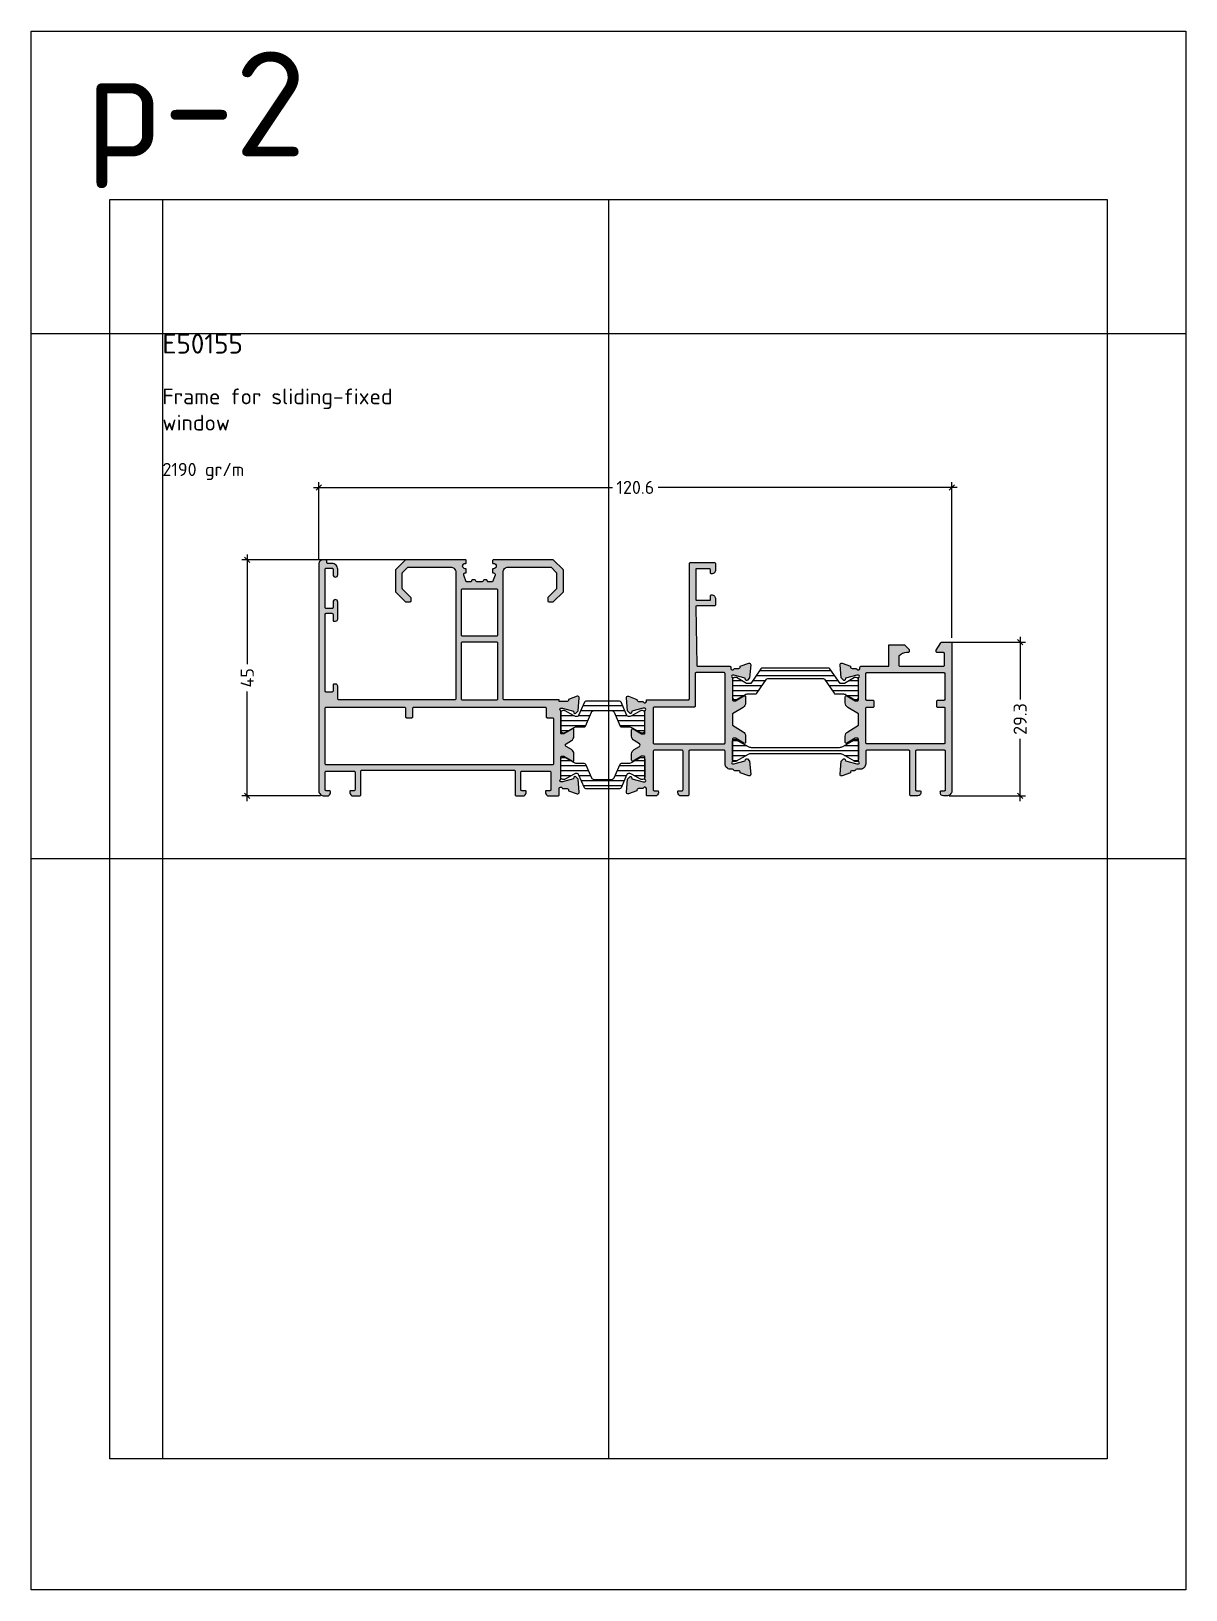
# Model space of a CAD drawing. Extents: x -4122 to 3414, y -5760 to 3840.
# Drawn here: x 1382.8 to 1602.8, y 3542.4 to 3839.4 of the extents above; entities that cross this region are included whole.
import ezdxf

# ---------------------------------------------------------------- set-up
doc = ezdxf.new("R2010")
doc.units = 0
doc.layers.get('0').update_dxf_attribs({"linetype": 'CONTINUOUS'})
doc.layers.get('DEFPOINTS').update_dxf_attribs({"linetype": 'CONTINUOUS'})
for name, color, linetype in [('ALUM', 7, 'CONTINUOUS'), ('DIM', 94, 'CONTINUOUS'), ('ETEM_AL-HATCH-2', 253, 'CONTINUOUS'), ('POLYAMIDS', 7, 'CONTINUOUS'), ('POLYAMIDS_HATCH', 7, 'CONTINUOUS'), ('TEXT', 7, 'CONTINUOUS')]:
    doc.layers.add(name, color=color, linetype=linetype)
doc.styles.add('ETEM_NAN', font='isocpeur.ttf')
doc.dimstyles.new('ETEM_ARCHITECTURE_STYLE$0', dxfattribs={"dimtxt": 2, "dimasz": 1, "dimexe": 1, "dimexo": 1, "dimgap": 1, "dimtad": 0, "dimdec": 1, "dimtxsty": 'ETEM_NAN', "dimblk": 'OBLIQUE', "dimcen": 0, "dimdle": 1, "dimclrd": 7, "dimclre": 7, "dimclrt": 7, "dimazin": 3, "dimtfac": 1, "dimtdec": 1, "dimtmove": 0, "dimatfit": 3, "dimtolj": 1, "dimtzin": 0})
pattern_1 = [(0, (10.1862, 412.343), (3e-16, 0.9525), [])]

msp = doc.modelspace()

# ---------------------------------------------------------------- texts
at = {"layer": 'DEFPOINTS', "color": 6, "insert": (1393.04, 3835.49), "char_height": 20, "width": 47.9665, "attachment_point": 1, "style": 'ETEM_NAN'}
msp.add_mtext('{\\fISOCPEUR|b1|i0|c0|p34;p-2}', dxfattribs=at)
at = {"layer": 'TEXT', "insert": (1407.77, 3781.68), "char_height": 2, "width": 44.6273, "attachment_point": 1, "style": 'ETEM_NAN'}
msp.add_mtext('{\\fISOCPEUR|b1|i0|c204|p34;\\H1.875x;E\\fISOCPEUR|b1|i0|c161|p34;501\\fISOCPEUR|b1|i0|c0|p34;55\\P\\fISOCPEUR|b1|i0|c204|p34;\\H0.66667x;\\P\\fISOCPEUR|b0|i0|c161|p34;\\H1.2x;Frame for sliding-fixed window\\H0.83333x;\\P\\H1x;\\P\\fISOCPEUR|b0|i0|c0|p34;2190\\fISOCPEUR|b0|i0|c161|p34; gr/m\\P\\H1.2x;    }', dxfattribs=at)

# ---------------------------------------------------------------- blocks, each defined once
blk = doc.blocks.new('RAMKA_1')
at = {"layer": 'DEFPOINTS'}
for p, q in [((25, 264.94), (25, 24.94)), ((110, 264.94), (110, 24.94)), ((220, 239.31), (0, 239.31)), ((220, 139.27), (0, 139.27))]:
    blk.add_line(p, q, dxfattribs=at)
at = {"layer": 'DEFPOINTS', "color": 1}
for points in [[(0, 297), (220, 297), (220, 0), (0, 0)], [(15, 264.94), (205, 264.94), (205, 24.94), (15, 24.94)]]:
    blk.add_lwpolyline(points, close=True, dxfattribs=at)
blk = doc.blocks.new('_OBLIQUE')
at = {"color": 0, "linetype": 'BYBLOCK'}
blk.add_line((-0.5, -0.5), (0.5, 0.5), dxfattribs=at)
blk = doc.blocks.new('*D284')
at = {"layer": 'DEFPOINTS', "color": 0}
for p in [(1558.18, 3752.43), (1437.58, 3737.84), (1558.18, 3722.74)]:
    blk.add_point(p, dxfattribs=at)
at = {"layer": 'DIM', "color": 7}
for p, q in [((1436.58, 3752.43), (1493.51, 3752.43)), ((1437.58, 3738.84), (1437.58, 3753.43)), ((1559.18, 3752.43), (1502.26, 3752.43)), ((1558.18, 3723.74), (1558.18, 3753.43))]:
    blk.add_line(p, q, dxfattribs=at)
at = {"layer": 'DIM', "color": 7, "rotation": 180}
blk.add_blockref('_OBLIQUE', (1437.58, 3752.43), dxfattribs=at)
at = {"layer": 'DIM', "color": 7}
blk.add_blockref('_OBLIQUE', (1558.18, 3752.43), dxfattribs=at)
at = {"layer": 'DIM', "color": 7, "insert": (1497.88, 3752.43), "char_height": 2.5, "attachment_point": 5, "style": 'ETEM_NAN'}
blk.add_mtext('\\A1;120.6', dxfattribs=at)
blk = doc.blocks.new('*D285')
at = {"layer": 'DEFPOINTS', "color": 0}
for p in [(1459.83, 3738.64), (1423.93, 3693.64), (1438.88, 3693.64)]:
    blk.add_point(p, dxfattribs=at)
at = {"layer": 'DIM', "color": 7}
for p, q in [((1423.93, 3739.64), (1423.93, 3718.76)), ((1458.83, 3738.64), (1422.93, 3738.64)), ((1423.93, 3692.64), (1423.93, 3713.51)), ((1437.88, 3693.64), (1422.93, 3693.64))]:
    blk.add_line(p, q, dxfattribs=at)
for p, rotation in [((1423.93, 3738.64), 90), ((1423.93, 3693.64), 270)]:
    blk.add_blockref('_OBLIQUE', p, dxfattribs=dict(at, rotation=rotation))
at = {"layer": 'DIM', "color": 7, "insert": (1423.93, 3716.14), "char_height": 2.5, "attachment_point": 5, "rotation": 90, "style": 'ETEM_NAN'}
blk.add_mtext('\\A1;45', dxfattribs=at)
blk = doc.blocks.new('*D286')
at = {"layer": 'DEFPOINTS', "color": 0}
for p in [(1557.11, 3722.94), (1556.68, 3693.64), (1571.2, 3693.64)]:
    blk.add_point(p, dxfattribs=at)
at = {"layer": 'DIM', "color": 7}
for p, q in [((1558.11, 3722.94), (1572.2, 3722.94)), ((1571.2, 3723.94), (1571.2, 3712.04)), ((1571.2, 3692.64), (1571.2, 3704.54)), ((1557.68, 3693.64), (1572.2, 3693.64))]:
    blk.add_line(p, q, dxfattribs=at)
for p, rotation in [((1571.2, 3722.94), 90), ((1571.2, 3693.64), 270)]:
    blk.add_blockref('_OBLIQUE', p, dxfattribs=dict(at, rotation=rotation))
at = {"layer": 'DIM', "color": 7, "insert": (1571.2, 3708.29), "char_height": 2.5, "attachment_point": 5, "rotation": 90, "style": 'ETEM_NAN'}
blk.add_mtext('\\A1;29.3', dxfattribs=at)

# ---------------------------------------------------------------- dimensions: what is measured, and where the dimension line sits
at = {"layer": 'DIM'}
for base, p1, p2, angle, picture, middle in [((1558.18, 3752.43), (1437.58, 3737.84), (1558.18, 3722.74), 180, '*D284', (1497.88, 3752.43)), ((1423.93, 3693.64), (1459.83, 3738.64), (1438.88, 3693.64), 90, '*D285', (1423.93, 3716.14)), ((1571.2, 3693.64), (1557.11, 3722.94), (1556.68, 3693.64), 90, '*D286', (1571.2, 3708.29))]:
    dim = msp.add_linear_dim(base=base, p1=p1, p2=p2, angle=angle, dimstyle='ETEM_ARCHITECTURE_STYLE$0', override={"dimtxt": 2.5}, dxfattribs=at)
    dim.commit()
    dim.dimension.update_dxf_attribs({"geometry": picture, "text_midpoint": middle})

# ---------------------------------------------------------------- hatches: boundary and pattern name
at = {"layer": 'ETEM_AL-HATCH-2'}
h = msp.add_hatch(color=256, dxfattribs=at)
h.paths.add_polyline_path([(1465.48, 3738.64, -0.414214), (1465.68, 3738.44), (1465.68, 3738.04, -0.414214), (1465.58, 3737.94), (1465.48, 3737.94, 1), (1465.48, 3736.94, -0.414214), (1465.68, 3736.74), (1465.68, 3736.24, -0.541661), (1465.55, 3736.13, 0.60332), (1465.2, 3735.73), (1465.68, 3734.44), (1466.48, 3734.44, 0.414214), (1466.68, 3734.64, -0.414214), (1466.88, 3734.84), (1467.28, 3734.84, -0.414213), (1467.48, 3734.64, 0.414213), (1467.68, 3734.44), (1468.18, 3734.44), (1468.68, 3734.44, 0.414213), (1468.88, 3734.64, -0.414213), (1469.08, 3734.84), (1469.48, 3734.84, -0.414214), (1469.68, 3734.64, 0.414214), (1469.88, 3734.44), (1470.68, 3734.44), (1471.16, 3735.73, 0.522662), (1470.88, 3736.14), (1470.78, 3736.14, -0.414214), (1470.68, 3736.24), (1470.68, 3736.74, -0.414214), (1470.88, 3736.94, 1), (1470.88, 3737.94), (1470.78, 3737.94, -0.414214), (1470.68, 3738.04), (1470.68, 3738.44, -0.414214), (1470.88, 3738.64), (1482.18, 3738.64, -0.198912), (1482.32, 3738.58), (1484.12, 3736.78, -0.198912), (1484.18, 3736.64), (1484.18, 3732.64, -0.198912), (1484.12, 3732.49), (1482.32, 3730.69, -0.198912), (1482.18, 3730.64), (1481.38, 3730.64, -0.414214), (1481.18, 3730.84), (1481.18, 3731.31, -0.198912), (1481.24, 3731.45), (1482.82, 3733.03, 0.198912), (1482.88, 3733.17), (1482.88, 3736.1, 0.198912), (1482.82, 3736.24), (1481.88, 3737.18, 0.198912), (1481.74, 3737.24), (1473.68, 3737.24, 0.414214), (1472.68, 3736.24), (1472.68, 3712.14, 0.414214), (1472.88, 3711.94), (1483.38, 3711.94), (1483.38, 3711.64), (1484.88, 3711.64, 0.414214), (1485.18, 3711.94), (1485.18, 3712.04), (1486.78, 3712.62, -0.548619), (1487.18, 3712.31), (1486.96, 3709.83), (1486.53, 3709.39, -0.57735), (1486.19, 3709.48), (1486.12, 3709.76), (1483.98, 3710.34), (1483.68, 3710.34, 1), (1483.68, 3709.94), (1483.68, 3705.64, 0.414214), (1483.88, 3705.44), (1484.28, 3705.44), (1485.88, 3706.41, -0.585007), (1486.18, 3706.24), (1486.18, 3705.05, -0.261824), (1485.7, 3704.19), (1484.71, 3703.59, 0.562186), (1484.71, 3703.08), (1485.7, 3702.48, -0.261824), (1486.18, 3701.63), (1486.18, 3700.44, -0.585007), (1485.88, 3700.27), (1484.28, 3701.24), (1483.88, 3701.24, 0.414214), (1483.68, 3701.04), (1483.68, 3696.74, 1), (1483.68, 3696.34), (1483.98, 3696.34), (1486.12, 3696.91), (1486.19, 3697.19, -0.57735), (1486.53, 3697.28), (1486.96, 3696.84), (1487.18, 3694.36, -0.548619), (1486.78, 3694.05), (1485.18, 3694.64), (1485.18, 3694.74, 0.414214), (1484.88, 3695.04), (1484.14, 3695.04, -0.298217), (1483.96, 3695.16, 0.812836), (1483.38, 3695.04), (1483.38, 3693.84, -0.414214), (1483.18, 3693.64), (1481.38, 3693.64, -0.414214), (1480.78, 3694.24), (1480.78, 3694.44, -0.414214), (1480.98, 3694.64), (1481.58, 3694.64, 0.414214), (1481.78, 3694.84), (1481.78, 3698.14, 0.414214), (1481.58, 3698.34), (1476.28, 3698.34, 0.414214), (1476.08, 3698.14), (1476.08, 3694.84, 0.414213), (1476.28, 3694.64), (1476.88, 3694.64, -0.414214), (1477.08, 3694.44), (1477.08, 3694.24, -0.414214), (1476.48, 3693.64), (1475.18, 3693.64, -0.414214), (1474.98, 3693.84), (1474.98, 3698.34, 0.414214), (1474.78, 3698.54), (1445.78, 3698.54, 0.414214), (1445.58, 3698.34), (1445.58, 3693.84, -0.414214), (1445.38, 3693.64), (1444.08, 3693.64, -0.414214), (1443.48, 3694.24), (1443.48, 3694.44, -0.414214), (1443.68, 3694.64), (1444.28, 3694.64, 0.414214), (1444.48, 3694.84), (1444.48, 3698.14, 0.414214), (1444.28, 3698.34), (1438.98, 3698.34, 0.414214), (1438.78, 3698.14), (1438.78, 3694.84, 0.414214), (1438.98, 3694.64), (1439.58, 3694.64, -0.414214), (1439.78, 3694.44), (1439.78, 3694.24, -0.414214), (1439.18, 3693.64), (1438.58, 3693.64, -0.414214), (1437.58, 3694.64), (1437.58, 3737.84, -0.414214), (1438.38, 3738.64), (1438.88, 3738.64, -0.414214), (1439.08, 3738.44), (1439.08, 3738.14, 0.414214), (1439.28, 3737.94), (1440.08, 3737.94, -0.414214), (1441.18, 3736.84), (1441.18, 3735.79, -1), (1440.28, 3735.79), (1440.28, 3736.84, 0.414214), (1440.08, 3737.04), (1438.98, 3737.04, 0.414214), (1438.78, 3736.84), (1438.78, 3729.54, 0.414214), (1438.98, 3729.34), (1440.08, 3729.34, 0.414214), (1440.28, 3729.54), (1440.28, 3730.59, -1), (1441.18, 3730.59), (1441.18, 3727.34, -0.414214), (1440.78, 3726.94), (1440.48, 3726.94, -0.414214), (1440.28, 3727.14), (1440.28, 3728.24, 0.414214), (1440.08, 3728.44), (1438.98, 3728.44, 0.414214), (1438.78, 3728.24), (1438.78, 3713.64, 0.414214), (1438.98, 3713.44), (1440.08, 3713.44, 0.414214), (1440.28, 3713.64), (1440.28, 3714.74, -0.414214), (1440.48, 3714.94), (1440.78, 3714.94, -0.414214), (1441.18, 3714.54), (1441.18, 3712.14, 0.414214), (1441.38, 3711.94), (1463.48, 3711.94, 0.414214), (1463.68, 3712.14), (1463.68, 3736.24, 0.414214), (1462.68, 3737.24), (1454.62, 3737.24, 0.198912), (1454.48, 3737.18), (1453.54, 3736.24, 0.198912), (1453.48, 3736.1), (1453.48, 3733.17, 0.198912), (1453.54, 3733.03), (1455.12, 3731.45, -0.198912), (1455.18, 3731.31), (1455.18, 3730.84, -0.414214), (1454.98, 3730.64), (1454.18, 3730.64, -0.198912), (1454.04, 3730.69), (1452.24, 3732.49, -0.198912), (1452.18, 3732.64), (1452.18, 3736.64, -0.198912), (1452.24, 3736.78), (1454.04, 3738.58, -0.198912), (1454.18, 3738.64)])
h.paths.add_polyline_path([(1464.88, 3733.04, 0.414214), (1464.68, 3732.84), (1464.68, 3724.34, 0.414214), (1464.88, 3724.14), (1471.48, 3724.14, 0.414214), (1471.68, 3724.34), (1471.68, 3732.84, 0.414214), (1471.48, 3733.04)], flags=16)
h.paths.add_polyline_path([(1464.88, 3722.94, 0.414214), (1464.68, 3722.74), (1464.68, 3712.14, 0.414214), (1464.88, 3711.94), (1471.48, 3711.94, 0.414214), (1471.68, 3712.14), (1471.68, 3722.74, 0.414214), (1471.48, 3722.94)], flags=16)
h.paths.add_polyline_path([(1455.68, 3710.54, 0.414214), (1455.48, 3710.34), (1455.48, 3708.74, -0.414214), (1455.28, 3708.54), (1454.28, 3708.54, -0.414214), (1454.08, 3708.74), (1454.08, 3710.34, 0.414214), (1453.88, 3710.54), (1438.98, 3710.54, 0.414214), (1438.78, 3710.34), (1438.78, 3699.74, 0.414214), (1438.98, 3699.54), (1482.08, 3699.54, 0.414214), (1482.28, 3699.74), (1482.28, 3708.34, 0.414214), (1482.08, 3708.54), (1481.08, 3708.54, -0.414214), (1480.88, 3708.74), (1480.88, 3710.34, 0.414214), (1480.68, 3710.54)], flags=16)
h = msp.add_hatch(color=256, dxfattribs=at)
edge = h.paths.add_edge_path(flags=16)
edge.add_line((1501.48, 3703.54), (1514.78, 3703.54))
edge.add_arc((1514.78, 3703.74), 0.2, 270, 360)
edge.add_line((1514.98, 3703.74), (1514.98, 3716.94))
edge.add_arc((1514.78, 3716.94), 0.2, 0, 90)
edge.add_line((1514.78, 3717.14), (1509.48, 3717.14))
edge.add_arc((1509.48, 3716.94), 0.2, 90, 180)
edge.add_line((1509.28, 3716.94), (1509.28, 3710.74))
edge.add_arc((1509.08, 3710.74), 0.2, 270, 360, ccw=False)
edge.add_line((1509.08, 3710.54), (1501.48, 3710.54))
edge.add_arc((1501.48, 3710.34), 0.2, 90, 180)
edge.add_line((1501.28, 3710.34), (1501.28, 3703.74))
edge.add_arc((1501.48, 3703.74), 0.2, 180, 270)
edge = h.paths.add_edge_path()
edge.add_line((1516.38, 3698.74), (1515.98, 3698.74))
edge.add_arc((1515.98, 3699.74), 1, 180, 270, ccw=False)
edge.add_line((1514.98, 3699.74), (1514.98, 3702.34))
edge.add_line((1514.98, 3702.34), (1508.28, 3702.34))
edge.add_arc((1508.28, 3702.14), 0.2, 90, 180)
edge.add_line((1508.08, 3702.14), (1508.08, 3693.84))
edge.add_arc((1507.88, 3693.84), 0.2, -90, 0, ccw=False)
edge.add_line((1507.88, 3693.64), (1506.58, 3693.64))
edge.add_arc((1506.58, 3694.24), 0.6, 180, 270, ccw=False)
edge.add_line((1505.98, 3694.24), (1505.98, 3694.44))
edge.add_arc((1506.18, 3694.44), 0.2, 90, 180, ccw=False)
edge.add_line((1506.18, 3694.64), (1506.78, 3694.64))
edge.add_arc((1506.78, 3694.84), 0.2, 270, 360)
edge.add_line((1506.98, 3694.84), (1506.98, 3702.14))
edge.add_arc((1506.78, 3702.14), 0.2, 359.712, 450)
edge.add_line((1506.78, 3702.34), (1501.48, 3702.34))
edge.add_arc((1501.48, 3702.14), 0.2, 90, 179.712)
edge.add_line((1501.28, 3702.14), (1501.28, 3694.84))
edge.add_arc((1501.48, 3694.84), 0.2, 180, 270)
edge.add_line((1501.48, 3694.64), (1502.08, 3694.64))
edge.add_arc((1502.08, 3694.44), 0.2, 0, 90, ccw=False)
edge.add_line((1502.28, 3694.44), (1502.28, 3694.24))
edge.add_arc((1501.68, 3694.24), 0.6, 270, 360, ccw=False)
edge.add_line((1501.68, 3693.64), (1500.18, 3693.64))
edge.add_arc((1500.18, 3693.84), 0.2, 180, 270, ccw=False)
edge.add_line((1499.98, 3693.84), (1499.98, 3695.04))
edge.add_arc((1499.68, 3695.04), 0.3, 360, 516.4218)
edge.add_arc((1499.22, 3695.24), 0.2, 270, 336.4218, ccw=False)
edge.add_line((1499.22, 3695.04), (1498.48, 3695.04))
edge.add_arc((1498.48, 3694.74), 0.3, 90, 180)
edge.add_line((1498.18, 3694.74), (1498.18, 3694.64))
edge.add_line((1498.18, 3694.64), (1496.58, 3694.05))
edge.add_arc((1496.48, 3694.34), 0.3, 175, 290, ccw=False)
edge.add_line((1496.18, 3694.36), (1496.4, 3696.84))
edge.add_line((1496.4, 3696.84), (1496.83, 3697.28))
edge.add_arc((1496.98, 3697.14), 0.2, 15, 135, ccw=False)
edge.add_line((1497.17, 3697.19), (1497.24, 3696.91))
edge.add_line((1497.24, 3696.91), (1499.38, 3696.34))
edge.add_line((1499.38, 3696.34), (1499.68, 3696.34))
edge.add_arc((1499.68, 3696.54), 0.2, 270, 450)
edge.add_line((1499.68, 3696.74), (1499.68, 3701.04))
edge.add_arc((1499.48, 3701.04), 0.2, 0, 90)
edge.add_line((1499.48, 3701.24), (1499.08, 3701.24))
edge.add_line((1499.08, 3701.24), (1497.49, 3700.27))
edge.add_arc((1497.38, 3700.44), 0.2, 180, 301.3118, ccw=False)
edge.add_line((1497.18, 3700.44), (1497.18, 3701.63))
edge.add_arc((1498.18, 3701.63), 1, 121.3118, 180, ccw=False)
edge.add_line((1497.66, 3702.48), (1498.65, 3703.08))
edge.add_arc((1498.49, 3703.34), 0.3, 301.3118, 418.6882)
edge.add_line((1498.65, 3703.59), (1497.66, 3704.19))
edge.add_arc((1498.18, 3705.05), 1, 180, 238.6882, ccw=False)
edge.add_line((1497.18, 3705.05), (1497.18, 3706.24))
edge.add_arc((1497.38, 3706.24), 0.2, 58.6882, 180, ccw=False)
edge.add_line((1497.49, 3706.41), (1499.08, 3705.44))
edge.add_line((1499.08, 3705.44), (1499.48, 3705.44))
edge.add_arc((1499.48, 3705.64), 0.2, 270, 360)
edge.add_line((1499.68, 3705.64), (1499.68, 3709.94))
edge.add_arc((1499.68, 3710.14), 0.2, 270, 450)
edge.add_line((1499.68, 3710.34), (1499.38, 3710.34))
edge.add_line((1499.38, 3710.34), (1497.24, 3709.76))
edge.add_line((1497.24, 3709.76), (1497.17, 3709.48))
edge.add_arc((1496.98, 3709.54), 0.2, 225, 345, ccw=False)
edge.add_line((1496.83, 3709.39), (1496.4, 3709.83))
edge.add_line((1496.4, 3709.83), (1496.18, 3712.31))
edge.add_arc((1496.48, 3712.34), 0.3, 70, 185, ccw=False)
edge.add_line((1496.58, 3712.62), (1498.18, 3712.04))
edge.add_line((1498.18, 3712.04), (1498.18, 3711.94))
edge.add_arc((1498.48, 3711.94), 0.3, 180, 270)
edge.add_line((1498.48, 3711.64), (1499.22, 3711.64))
edge.add_arc((1499.22, 3711.44), 0.2, 23.5782, 90, ccw=False)
edge.add_arc((1499.68, 3711.64), 0.3, 203.5782, 360)
edge.add_line((1499.98, 3711.64), (1499.98, 3711.84))
edge.add_arc((1500.08, 3711.84), 0.1, 90, 180, ccw=False)
edge.add_line((1500.08, 3711.94), (1507.98, 3711.94))
edge.add_arc((1507.98, 3712.14), 0.2, 270, 360)
edge.add_line((1508.18, 3712.14), (1508.18, 3737.94))
edge.add_arc((1508.38, 3737.94), 0.2, 90, 180, ccw=False)
edge.add_line((1508.38, 3738.14), (1512.88, 3738.14))
edge.add_arc((1512.88, 3737.84), 0.3, 0, 90, ccw=False)
edge.add_line((1513.18, 3737.84), (1513.18, 3736.74))
edge.add_arc((1512.38, 3736.74), 0.8, 270, 360, ccw=False)
edge.add_arc((1512.38, 3736.14), 0.2, 180, 270, ccw=False)
edge.add_line((1512.18, 3736.14), (1512.18, 3736.74))
edge.add_arc((1511.98, 3736.74), 0.2, 360, 450)
edge.add_line((1511.98, 3736.94), (1509.58, 3736.94))
edge.add_arc((1509.58, 3736.74), 0.2, 90, 180)
edge.add_line((1509.38, 3736.74), (1509.38, 3731.14))
edge.add_arc((1509.58, 3731.14), 0.2, 180, 270)
edge.add_line((1509.58, 3730.94), (1512.18, 3730.94))
edge.add_line((1512.18, 3730.94), (1512.18, 3731.74))
edge.add_arc((1512.38, 3731.74), 0.2, 90, 180, ccw=False)
edge.add_arc((1512.38, 3731.14), 0.8, 0, 90, ccw=False)
edge.add_line((1513.18, 3731.14), (1513.18, 3730.04))
edge.add_arc((1512.98, 3730.04), 0.2, 270, 360, ccw=False)
edge.add_line((1512.98, 3729.84), (1509.58, 3729.84))
edge.add_arc((1509.58, 3729.64), 0.2, 90, 180.9748)
edge.add_line((1509.38, 3729.63), (1509.58, 3718.53))
edge.add_arc((1509.78, 3718.54), 0.2, 180.9748, 270)
edge.add_line((1509.78, 3718.34), (1515.88, 3718.34))
edge.add_arc((1515.88, 3718.14), 0.2, 0, 90, ccw=False)
edge.add_line((1516.08, 3718.14), (1516.08, 3717.94))
edge.add_arc((1516.38, 3717.94), 0.3, 180, 336.4218)
edge.add_arc((1516.84, 3717.74), 0.2, 90, 156.4218, ccw=False)
edge.add_line((1516.84, 3717.94), (1517.58, 3717.94))
edge.add_arc((1517.58, 3718.24), 0.3, 270, 360)
edge.add_line((1517.88, 3718.24), (1517.88, 3718.34))
edge.add_line((1517.88, 3718.34), (1519.48, 3718.92))
edge.add_arc((1519.58, 3718.64), 0.3, -5, 110, ccw=False)
edge.add_line((1519.88, 3718.61), (1519.66, 3716.13))
edge.add_line((1519.66, 3716.13), (1519.23, 3715.69))
edge.add_arc((1519.09, 3715.84), 0.2, 195, 315, ccw=False)
edge.add_line((1518.89, 3715.78), (1518.82, 3716.06))
edge.add_line((1518.82, 3716.06), (1516.68, 3716.64))
edge.add_line((1516.68, 3716.64), (1516.38, 3716.64))
edge.add_arc((1516.38, 3716.44), 0.2, 90, 270)
edge.add_line((1516.38, 3716.24), (1516.38, 3711.94))
edge.add_arc((1516.58, 3711.94), 0.2, 180, 270)
edge.add_line((1516.58, 3711.74), (1516.98, 3711.74))
edge.add_line((1516.98, 3711.74), (1518.58, 3712.71))
edge.add_arc((1518.68, 3712.54), 0.2, 0, 121.3118, ccw=False)
edge.add_line((1518.88, 3712.54), (1518.88, 3711.35))
edge.add_arc((1517.88, 3711.35), 1, 301.3118, 360, ccw=False)
edge.add_line((1518.4, 3710.49), (1516.38, 3709.26))
edge.add_line((1516.38, 3709.26), (1516.38, 3707.11))
edge.add_line((1516.38, 3707.11), (1518.4, 3705.88))
edge.add_arc((1517.88, 3705.03), 1, 0, 58.6882, ccw=False)
edge.add_line((1518.88, 3705.03), (1518.88, 3703.84))
edge.add_arc((1518.68, 3703.84), 0.2, 238.6882, 360, ccw=False)
edge.add_line((1518.58, 3703.67), (1516.98, 3704.64))
edge.add_line((1516.98, 3704.64), (1516.58, 3704.64))
edge.add_arc((1516.58, 3704.44), 0.2, 90, 180)
edge.add_line((1516.38, 3704.44), (1516.38, 3700.14))
edge.add_arc((1516.38, 3699.94), 0.2, 90, 270)
edge.add_line((1516.38, 3699.74), (1516.68, 3699.74))
edge.add_line((1516.68, 3699.74), (1518.82, 3700.31))
edge.add_line((1518.82, 3700.31), (1518.89, 3700.59))
edge.add_arc((1519.09, 3700.54), 0.2, 45, 165, ccw=False)
edge.add_line((1519.23, 3700.68), (1519.66, 3700.24))
edge.add_line((1519.66, 3700.24), (1519.88, 3697.76))
edge.add_arc((1519.58, 3697.74), 0.3, -110, 5, ccw=False)
edge.add_line((1519.48, 3697.45), (1517.88, 3698.04))
edge.add_line((1517.88, 3698.04), (1517.88, 3698.14))
edge.add_arc((1517.58, 3698.14), 0.3, 360, 450)
edge.add_line((1517.58, 3698.44), (1516.84, 3698.44))
edge.add_arc((1516.84, 3698.64), 0.2, 203.5782, 270, ccw=False)
edge.add_arc((1516.38, 3698.44), 0.3, 23.5782, 90)
h = msp.add_hatch(color=256, dxfattribs=at)
edge = h.paths.add_edge_path(flags=16)
edge.add_arc((1556.68, 3716.94), 0.2, 0, 90, ccw=False)
edge.add_line((1556.88, 3716.94), (1556.88, 3712.04))
edge.add_arc((1556.68, 3712.04), 0.2, 270, 360, ccw=False)
edge.add_line((1556.68, 3711.84), (1555.48, 3711.84))
edge.add_arc((1555.48, 3711.64), 0.2, 90, 180)
edge.add_line((1555.28, 3711.64), (1555.28, 3710.74))
edge.add_arc((1555.48, 3710.74), 0.2, 180, 270)
edge.add_line((1555.48, 3710.54), (1556.68, 3710.54))
edge.add_arc((1556.68, 3710.34), 0.2, 0, 90, ccw=False)
edge.add_line((1556.88, 3710.34), (1556.88, 3703.74))
edge.add_arc((1556.68, 3703.74), 0.2, 270, 360, ccw=False)
edge.add_line((1556.68, 3703.54), (1541.98, 3703.54))
edge.add_arc((1541.98, 3703.74), 0.2, 180, 270, ccw=False)
edge.add_line((1541.78, 3703.74), (1541.78, 3710.34))
edge.add_arc((1541.98, 3710.34), 0.2, 90, 180, ccw=False)
edge.add_line((1541.98, 3710.54), (1543.18, 3710.54))
edge.add_arc((1543.18, 3710.74), 0.2, 270, 360)
edge.add_line((1543.38, 3710.74), (1543.38, 3711.64))
edge.add_arc((1543.18, 3711.64), 0.2, 0, 90)
edge.add_line((1543.18, 3711.84), (1541.98, 3711.84))
edge.add_arc((1541.98, 3712.04), 0.2, 180, 270, ccw=False)
edge.add_line((1541.78, 3712.04), (1541.78, 3716.94))
edge.add_arc((1541.98, 3716.94), 0.2, 90, 180, ccw=False)
edge.add_line((1541.98, 3717.14), (1556.68, 3717.14))
edge = h.paths.add_edge_path()
edge.add_arc((1540.08, 3698.44), 0.3, 90, 156.4218)
edge.add_arc((1539.62, 3698.64), 0.2, 270, 336.4218, ccw=False)
edge.add_line((1539.62, 3698.44), (1539.18, 3698.44))
edge.add_arc((1539.18, 3698.14), 0.3, 90, 180)
edge.add_line((1538.88, 3698.14), (1538.88, 3698.04))
edge.add_line((1538.88, 3698.04), (1537.28, 3697.45))
edge.add_arc((1537.18, 3697.74), 0.3, 175, 290, ccw=False)
edge.add_line((1536.88, 3697.76), (1537.1, 3700.24))
edge.add_line((1537.1, 3700.24), (1537.53, 3700.68))
edge.add_arc((1537.68, 3700.54), 0.2, 15, 135, ccw=False)
edge.add_line((1537.87, 3700.59), (1537.94, 3700.31))
edge.add_line((1537.94, 3700.31), (1540.08, 3699.74))
edge.add_line((1540.08, 3699.74), (1540.38, 3699.74))
edge.add_arc((1540.38, 3699.94), 0.2, 270, 450)
edge.add_line((1540.38, 3700.14), (1540.38, 3704.44))
edge.add_arc((1540.18, 3704.44), 0.2, 0, 90)
edge.add_line((1540.18, 3704.64), (1539.78, 3704.64))
edge.add_line((1539.78, 3704.64), (1538.19, 3703.67))
edge.add_arc((1538.08, 3703.84), 0.2, 180, 301.3118, ccw=False)
edge.add_line((1537.88, 3703.84), (1537.88, 3705.03))
edge.add_arc((1538.88, 3705.03), 1, 121.3118, 180, ccw=False)
edge.add_line((1538.36, 3705.88), (1540.38, 3707.11))
edge.add_line((1540.38, 3707.11), (1540.38, 3709.26))
edge.add_line((1540.38, 3709.26), (1538.36, 3710.49))
edge.add_arc((1538.88, 3711.35), 1, 180, 238.6882, ccw=False)
edge.add_line((1537.88, 3711.35), (1537.88, 3712.54))
edge.add_arc((1538.08, 3712.54), 0.2, 58.6882, 180, ccw=False)
edge.add_line((1538.19, 3712.71), (1539.78, 3711.74))
edge.add_line((1539.78, 3711.74), (1540.18, 3711.74))
edge.add_arc((1540.18, 3711.94), 0.2, 270, 360)
edge.add_line((1540.38, 3711.94), (1540.38, 3716.24))
edge.add_arc((1540.38, 3716.44), 0.2, 270, 450)
edge.add_line((1540.38, 3716.64), (1540.08, 3716.64))
edge.add_line((1540.08, 3716.64), (1537.94, 3716.06))
edge.add_line((1537.94, 3716.06), (1537.87, 3715.78))
edge.add_arc((1537.68, 3715.84), 0.2, 225, 345, ccw=False)
edge.add_line((1537.53, 3715.69), (1537.1, 3716.13))
edge.add_line((1537.1, 3716.13), (1536.88, 3718.61))
edge.add_arc((1537.18, 3718.64), 0.3, 70, 185, ccw=False)
edge.add_line((1537.28, 3718.92), (1538.88, 3718.34))
edge.add_line((1538.88, 3718.34), (1538.88, 3718.24))
edge.add_arc((1539.18, 3718.24), 0.3, 180, 270)
edge.add_line((1539.18, 3717.94), (1539.92, 3717.94))
edge.add_arc((1539.92, 3717.74), 0.2, 23.5782, 90, ccw=False)
edge.add_arc((1540.38, 3717.94), 0.3, 203.5782, 360)
edge.add_line((1540.68, 3717.94), (1540.68, 3718.14))
edge.add_arc((1540.88, 3718.14), 0.2, 90, 180, ccw=False)
edge.add_line((1540.88, 3718.34), (1546.18, 3718.34))
edge.add_line((1546.18, 3718.34), (1546.18, 3722.44))
edge.add_line((1546.18, 3722.44), (1549.08, 3722.44))
edge.add_arc((1549.08, 3722.24), 0.2, 45, 90, ccw=False)
edge.add_line((1549.22, 3722.38), (1550.02, 3721.58))
edge.add_arc((1549.88, 3721.44), 0.2, 0, 45, ccw=False)
edge.add_line((1550.08, 3721.44), (1550.08, 3721.14))
edge.add_arc((1549.88, 3721.14), 0.2, 270, 360, ccw=False)
edge.add_line((1549.88, 3720.94), (1549.58, 3720.94))
edge.add_arc((1549.58, 3718.94), 2, 90, 138.5904)
edge.add_line((1548.08, 3720.26), (1548.08, 3718.54))
edge.add_arc((1548.28, 3718.54), 0.2, 180, 270)
edge.add_line((1548.28, 3718.34), (1556.58, 3718.34))
edge.add_arc((1556.58, 3718.54), 0.2, 270, 360)
edge.add_line((1556.78, 3718.54), (1556.78, 3720.74))
edge.add_arc((1556.58, 3720.74), 0.2, 0, 90)
edge.add_line((1556.58, 3720.94), (1555.48, 3720.94))
edge.add_arc((1555.48, 3721.24), 0.3, 150, 270, ccw=False)
edge.add_line((1555.22, 3721.39), (1556.06, 3722.84))
edge.add_arc((1556.23, 3722.74), 0.2, 90, 150, ccw=False)
edge.add_line((1556.23, 3722.94), (1557.98, 3722.94))
edge.add_arc((1557.98, 3722.74), 0.2, 0, 90, ccw=False)
edge.add_line((1558.18, 3722.74), (1558.18, 3694.64))
edge.add_arc((1557.18, 3694.64), 1, 270, 360, ccw=False)
edge.add_line((1557.18, 3693.64), (1556.58, 3693.64))
edge.add_arc((1556.58, 3694.24), 0.6, 167.7472, 270, ccw=False)
edge.add_arc((1556.18, 3694.44), 0.2, 90, 201.3045, ccw=False)
edge.add_line((1556.18, 3694.64), (1556.78, 3694.64))
edge.add_arc((1556.78, 3694.84), 0.2, 270, 360)
edge.add_line((1556.98, 3694.84), (1556.98, 3702.14))
edge.add_arc((1556.78, 3702.14), 0.2, 0, 90)
edge.add_line((1556.78, 3702.34), (1551.48, 3702.34))
edge.add_arc((1551.48, 3702.14), 0.2, 90, 180)
edge.add_line((1551.28, 3702.14), (1551.28, 3694.84))
edge.add_arc((1551.48, 3694.84), 0.2, 180, 270)
edge.add_line((1551.48, 3694.64), (1552.08, 3694.64))
edge.add_arc((1552.08, 3694.44), 0.2, -21.3045, 90, ccw=False)
edge.add_arc((1551.68, 3694.24), 0.6, -90, 12.2528, ccw=False)
edge.add_line((1551.68, 3693.64), (1550.38, 3693.64))
edge.add_arc((1550.38, 3693.84), 0.2, 180, 270, ccw=False)
edge.add_line((1550.18, 3693.84), (1550.18, 3702.14))
edge.add_arc((1549.98, 3702.14), 0.2, 360, 450)
edge.add_line((1549.98, 3702.34), (1541.98, 3702.34))
edge.add_arc((1541.98, 3702.14), 0.2, 90, 180)
edge.add_line((1541.78, 3702.14), (1541.78, 3699.74))
edge.add_arc((1540.78, 3699.74), 1, 270, 360, ccw=False)
edge.add_line((1540.78, 3698.74), (1540.08, 3698.74))
at = {"layer": 'POLYAMIDS_HATCH', "ltscale": 0.1}
h = msp.add_hatch(dxfattribs=at)
h.set_pattern_fill('ANSI31', color=256, scale=0.3, angle=315)
h.set_pattern_definition(pattern_1)
edge = h.paths.add_edge_path()
edge.add_arc((1520.77, 3713.39), 0.3, 270, 325)
edge.add_line((1521.01, 3713.21), (1522.86, 3715.86))
edge.add_arc((1523.11, 3715.69), 0.3, 90, 145, ccw=False)
edge.add_line((1523.11, 3715.99), (1533.65, 3715.99))
edge.add_arc((1533.65, 3715.69), 0.3, 35, 90, ccw=False)
edge.add_line((1533.9, 3715.86), (1535.75, 3713.21))
edge.add_arc((1536, 3713.39), 0.3, 215, 270)
edge.add_line((1536, 3713.09), (1537.39, 3713.09))
edge.add_arc((1537.39, 3711.89), 1.2, 60, 90, ccw=False)
edge.add_line((1537.99, 3712.93), (1539.62, 3711.99))
edge.add_line((1539.62, 3711.99), (1539.98, 3711.99))
edge.add_arc((1539.98, 3712.39), 0.4, 270, 360)
edge.add_line((1540.38, 3712.39), (1540.38, 3715.79))
edge.add_arc((1539.98, 3715.79), 0.4, 360, 450)
edge.add_line((1539.98, 3716.19), (1539.62, 3716.19))
edge.add_line((1539.62, 3716.19), (1537.72, 3715.09))
edge.add_line((1537.72, 3715.09), (1536.88, 3715.09))
edge.add_line((1536.88, 3715.09), (1534.94, 3717.86))
edge.add_arc((1534.69, 3717.69), 0.3, 35, 90)
edge.add_line((1534.69, 3717.99), (1534.38, 3717.99))
edge.add_line((1534.38, 3717.99), (1522.07, 3717.99))
edge.add_arc((1522.07, 3717.69), 0.3, 90, 145)
edge.add_line((1521.82, 3717.86), (1519.88, 3715.09))
edge.add_line((1519.88, 3715.09), (1519.05, 3715.09))
edge.add_line((1519.05, 3715.09), (1517.14, 3716.19))
edge.add_line((1517.14, 3716.19), (1516.78, 3716.19))
edge.add_arc((1516.78, 3715.79), 0.4, 90, 180)
edge.add_line((1516.38, 3715.79), (1516.38, 3712.39))
edge.add_arc((1516.78, 3712.39), 0.4, 180, 270)
edge.add_line((1516.78, 3711.99), (1517.14, 3711.99))
edge.add_line((1517.14, 3711.99), (1518.77, 3712.93))
edge.add_arc((1519.37, 3711.89), 1.2, 90, 120, ccw=False)
edge.add_line((1519.37, 3713.09), (1520.77, 3713.09))
h = msp.add_hatch(dxfattribs=at)
h.set_pattern_fill('ANSI31', color=256, scale=0.3, angle=315)
h.set_pattern_definition(pattern_1)
edge = h.paths.add_edge_path()
edge.add_arc((1499.28, 3709.49), 0.4, 0, 90)
edge.add_line((1499.28, 3709.89), (1499, 3709.89))
edge.add_arc((1499, 3709.59), 0.3, 90, 120)
edge.add_line((1498.85, 3709.85), (1497.29, 3708.95))
edge.add_arc((1496.69, 3709.99), 1.2, 270, 300, ccw=False)
edge.add_line((1496.69, 3708.79), (1496.57, 3708.79))
edge.add_arc((1496.57, 3709.09), 0.3, 204, 270, ccw=False)
edge.add_line((1496.29, 3708.96), (1495.16, 3711.51))
edge.add_arc((1494.89, 3711.39), 0.3, 24, 90)
edge.add_line((1494.89, 3711.69), (1488.48, 3711.69))
edge.add_arc((1488.48, 3711.39), 0.3, 90, 156)
edge.add_line((1488.2, 3711.51), (1487.07, 3708.96))
edge.add_arc((1486.8, 3709.09), 0.3, 270, 336, ccw=False)
edge.add_line((1486.8, 3708.79), (1486.67, 3708.79))
edge.add_arc((1486.67, 3709.99), 1.2, 240, 270, ccw=False)
edge.add_line((1486.07, 3708.95), (1484.51, 3709.85))
edge.add_arc((1484.36, 3709.59), 0.3, 60, 90)
edge.add_line((1484.36, 3709.89), (1484.08, 3709.89))
edge.add_arc((1484.08, 3709.49), 0.4, 90, 180)
edge.add_line((1483.68, 3709.49), (1483.68, 3706.09))
edge.add_arc((1484.08, 3706.09), 0.4, 180, 270)
edge.add_line((1484.08, 3705.69), (1484.36, 3705.69))
edge.add_arc((1484.36, 3705.99), 0.3, 270, 300)
edge.add_line((1484.51, 3705.73), (1486.07, 3706.63))
edge.add_arc((1486.67, 3705.59), 1.2, 90, 120, ccw=False)
edge.add_line((1486.67, 3706.79), (1488.09, 3706.79))
edge.add_arc((1488.09, 3707.09), 0.3, 270, 336)
edge.add_line((1488.37, 3706.96), (1489.54, 3709.59))
edge.add_arc((1489.99, 3709.39), 0.5, 90, 156, ccw=False)
edge.add_line((1489.99, 3709.89), (1493.37, 3709.89))
edge.add_arc((1493.37, 3709.39), 0.5, 24, 90, ccw=False)
edge.add_line((1493.83, 3709.59), (1494.99, 3706.96))
edge.add_arc((1495.27, 3707.09), 0.3, 204, 270)
edge.add_line((1495.27, 3706.79), (1496.69, 3706.79))
edge.add_arc((1496.69, 3705.59), 1.2, 60, 90, ccw=False)
edge.add_line((1497.29, 3706.63), (1498.85, 3705.73))
edge.add_arc((1499, 3705.99), 0.3, 240, 270)
edge.add_line((1499, 3705.69), (1499.28, 3705.69))
edge.add_arc((1499.28, 3706.09), 0.4, 270, 360)
edge.add_line((1499.68, 3706.09), (1499.68, 3709.49))
h = msp.add_hatch(dxfattribs=at)
h.set_pattern_fill('ANSI31', color=256, scale=0.3, angle=315)
h.set_pattern_definition(pattern_1)
edge = h.paths.add_edge_path()
edge.add_arc((1516.78, 3703.99), 0.4, 90, 180, ccw=False)
edge.add_line((1516.78, 3704.39), (1516.96, 3704.39))
edge.add_arc((1516.96, 3704.09), 0.3, 60, 90, ccw=False)
edge.add_line((1517.11, 3704.35), (1519.36, 3703.05))
edge.add_arc((1519.96, 3704.09), 1.2, 240, 270)
edge.add_line((1519.96, 3702.89), (1536.8, 3702.89))
edge.add_arc((1536.8, 3704.09), 1.2, 270, 300)
edge.add_line((1537.4, 3703.05), (1539.65, 3704.35))
edge.add_arc((1539.8, 3704.09), 0.3, 90, 120, ccw=False)
edge.add_line((1539.8, 3704.39), (1539.98, 3704.39))
edge.add_arc((1539.98, 3703.99), 0.4, 0, 90, ccw=False)
edge.add_line((1540.38, 3703.99), (1540.38, 3700.59))
edge.add_arc((1539.98, 3700.59), 0.4, 270, 360, ccw=False)
edge.add_line((1539.98, 3700.19), (1539.8, 3700.19))
edge.add_arc((1539.8, 3700.49), 0.3, 240, 270, ccw=False)
edge.add_line((1539.65, 3700.23), (1537.4, 3701.53))
edge.add_arc((1536.8, 3700.49), 1.2, 60, 90)
edge.add_line((1536.8, 3701.69), (1519.96, 3701.69))
edge.add_arc((1519.96, 3700.49), 1.2, 90, 120)
edge.add_line((1519.36, 3701.53), (1517.11, 3700.23))
edge.add_arc((1516.96, 3700.49), 0.3, 270, 300, ccw=False)
edge.add_line((1516.96, 3700.19), (1516.78, 3700.19))
edge.add_arc((1516.78, 3700.59), 0.4, 180, 270, ccw=False)
edge.add_line((1516.38, 3700.59), (1516.38, 3703.99))
h = msp.add_hatch(dxfattribs=at)
h.set_pattern_fill('ANSI31', color=256, scale=0.3, angle=315)
h.set_pattern_definition(pattern_1)
edge = h.paths.add_edge_path()
edge.add_arc((1499.28, 3697.19), 0.4, 270, 360, ccw=False)
edge.add_line((1499.28, 3696.79), (1499, 3696.79))
edge.add_arc((1499, 3697.09), 0.3, 240, 270, ccw=False)
edge.add_line((1498.85, 3696.83), (1497.29, 3697.73))
edge.add_arc((1496.69, 3696.69), 1.2, 60, 90)
edge.add_line((1496.69, 3697.89), (1496.57, 3697.89))
edge.add_arc((1496.57, 3697.59), 0.3, 90, 156)
edge.add_line((1496.29, 3697.71), (1495.16, 3695.16))
edge.add_arc((1494.89, 3695.29), 0.3, 270, 336, ccw=False)
edge.add_line((1494.89, 3694.99), (1488.48, 3694.99))
edge.add_arc((1488.48, 3695.29), 0.3, 204, 270, ccw=False)
edge.add_line((1488.2, 3695.16), (1487.07, 3697.71))
edge.add_arc((1486.8, 3697.59), 0.3, 24, 90)
edge.add_line((1486.8, 3697.89), (1486.67, 3697.89))
edge.add_arc((1486.67, 3696.69), 1.2, 90, 120)
edge.add_line((1486.07, 3697.73), (1484.51, 3696.83))
edge.add_arc((1484.36, 3697.09), 0.3, 270, 300, ccw=False)
edge.add_line((1484.36, 3696.79), (1484.08, 3696.79))
edge.add_arc((1484.08, 3697.19), 0.4, 180, 270, ccw=False)
edge.add_line((1483.68, 3697.19), (1483.68, 3700.59))
edge.add_arc((1484.08, 3700.59), 0.4, 90, 180, ccw=False)
edge.add_line((1484.08, 3700.99), (1484.36, 3700.99))
edge.add_arc((1484.36, 3700.69), 0.3, 60, 90, ccw=False)
edge.add_line((1484.51, 3700.95), (1486.07, 3700.05))
edge.add_arc((1486.67, 3701.09), 1.2, 240, 270)
edge.add_line((1486.67, 3699.89), (1488.09, 3699.89))
edge.add_arc((1488.09, 3699.59), 0.3, 24, 90, ccw=False)
edge.add_line((1488.37, 3699.71), (1489.54, 3697.08))
edge.add_arc((1489.99, 3697.29), 0.5, 204, 270)
edge.add_line((1489.99, 3696.79), (1493.37, 3696.79))
edge.add_arc((1493.37, 3697.29), 0.5, 270, 336)
edge.add_line((1493.83, 3697.08), (1494.99, 3699.71))
edge.add_arc((1495.27, 3699.59), 0.3, 90, 156, ccw=False)
edge.add_line((1495.27, 3699.89), (1496.69, 3699.89))
edge.add_arc((1496.69, 3701.09), 1.2, 270, 300)
edge.add_line((1497.29, 3700.05), (1498.85, 3700.95))
edge.add_arc((1499, 3700.69), 0.3, 90, 120, ccw=False)
edge.add_line((1499, 3700.99), (1499.28, 3700.99))
edge.add_arc((1499.28, 3700.59), 0.4, 0, 90, ccw=False)
edge.add_line((1499.68, 3700.59), (1499.68, 3697.19))

# ---------------------------------------------------------------- linework, layer by layer
at = {"layer": 'ALUM'}
for points in [[(1470.78, 3736.14), (1470.88, 3736.14, -0.522662), (1471.16, 3735.73), (1470.68, 3734.44), (1469.88, 3734.44, -0.414214), (1469.68, 3734.64, 0.414214), (1469.48, 3734.84), (1469.08, 3734.84, 0.414213), (1468.88, 3734.64, -0.414213), (1468.68, 3734.44), (1468.18, 3734.44), (1467.68, 3734.44, -0.414213), (1467.48, 3734.64, 0.414213), (1467.28, 3734.84), (1466.88, 3734.84, 0.414214), (1466.68, 3734.64, -0.414214), (1466.48, 3734.44), (1465.68, 3734.44), (1465.2, 3735.73, -0.522662), (1465.48, 3736.14), (1465.58, 3736.14, 0.414214), (1465.68, 3736.24), (1465.68, 3736.74, 0.414214), (1465.48, 3736.94, -1), (1465.48, 3737.94), (1465.58, 3737.94, 0.414214), (1465.68, 3738.04), (1465.68, 3738.44, 0.414214), (1465.48, 3738.64), (1454.18, 3738.64, 0.198912), (1454.04, 3738.58), (1452.24, 3736.78, 0.198912), (1452.18, 3736.64), (1452.18, 3732.64, 0.198912), (1452.24, 3732.49), (1454.04, 3730.69, 0.198912), (1454.18, 3730.64), (1454.98, 3730.64, 0.414214), (1455.18, 3730.84), (1455.18, 3731.31, 0.198912), (1455.12, 3731.45), (1453.54, 3733.03, -0.198912), (1453.48, 3733.17), (1453.48, 3736.1, -0.198912), (1453.54, 3736.24), (1454.48, 3737.18, -0.198912), (1454.62, 3737.24), (1462.68, 3737.24, -0.414214), (1463.68, 3736.24), (1463.68, 3712.14, -0.414214), (1463.48, 3711.94), (1441.38, 3711.94, -0.414214), (1441.18, 3712.14), (1441.18, 3714.54, 0.414214), (1440.78, 3714.94), (1440.48, 3714.94, 0.414214), (1440.28, 3714.74), (1440.28, 3713.64, -0.414214), (1440.08, 3713.44), (1438.98, 3713.44, -0.414214), (1438.78, 3713.64), (1438.78, 3728.24, -0.414214), (1438.98, 3728.44), (1440.08, 3728.44, -0.414214), (1440.28, 3728.24), (1440.28, 3727.14, 0.414214), (1440.48, 3726.94), (1440.78, 3726.94, 0.414214), (1441.18, 3727.34), (1441.18, 3730.59, 1), (1440.28, 3730.59), (1440.28, 3729.54, -0.414214), (1440.08, 3729.34), (1438.98, 3729.34, -0.414214), (1438.78, 3729.54), (1438.78, 3736.84, -0.414214), (1438.98, 3737.04), (1440.08, 3737.04, -0.414214), (1440.28, 3736.84), (1440.28, 3735.79, 1), (1441.18, 3735.79), (1441.18, 3736.84, 0.414214), (1440.08, 3737.94), (1439.28, 3737.94, -0.414214), (1439.08, 3738.14), (1439.08, 3738.44, 0.414214), (1438.88, 3738.64), (1438.38, 3738.64, 0.414214), (1437.58, 3737.84), (1437.58, 3694.64, 0.414214), (1438.58, 3693.64), (1439.18, 3693.64, 0.414214), (1439.78, 3694.24), (1439.78, 3694.44, 0.414214), (1439.58, 3694.64), (1438.98, 3694.64, -0.414214), (1438.78, 3694.84), (1438.78, 3698.14, -0.414214), (1438.98, 3698.34), (1444.28, 3698.34, -0.414214), (1444.48, 3698.14), (1444.48, 3694.84, -0.414214), (1444.28, 3694.64), (1443.68, 3694.64, 0.414214), (1443.48, 3694.44), (1443.48, 3694.24, 0.414214), (1444.08, 3693.64), (1445.38, 3693.64, 0.414214), (1445.58, 3693.84), (1445.58, 3698.34, -0.414214), (1445.78, 3698.54), (1474.78, 3698.54, -0.414214), (1474.98, 3698.34), (1474.98, 3693.84, 0.414214), (1475.18, 3693.64), (1476.48, 3693.64, 0.414214), (1477.08, 3694.24), (1477.08, 3694.44, 0.414214), (1476.88, 3694.64), (1476.28, 3694.64, -0.414214), (1476.08, 3694.84), (1476.08, 3698.14, -0.415687), (1476.28, 3698.34), (1481.58, 3698.34, -0.414214), (1481.78, 3698.14), (1481.78, 3694.84, -0.414214), (1481.58, 3694.64), (1480.98, 3694.64, 0.414214), (1480.78, 3694.44), (1480.78, 3694.24, 0.414214), (1481.38, 3693.64), (1483.18, 3693.64, 0.414214), (1483.38, 3693.84), (1483.38, 3695.04, -0.812836), (1483.96, 3695.16, 0.298217), (1484.14, 3695.04), (1484.88, 3695.04, -0.414214), (1485.18, 3694.74), (1485.18, 3694.64), (1486.78, 3694.05, 0.548619), (1487.18, 3694.36), (1486.96, 3696.84), (1486.53, 3697.28, 0.57735), (1486.19, 3697.19), (1486.12, 3696.91), (1483.98, 3696.34), (1483.68, 3696.34, -1), (1483.68, 3696.74), (1483.68, 3701.04, -0.414214), (1483.88, 3701.24), (1484.28, 3701.24), (1485.88, 3700.27, 0.585007), (1486.18, 3700.44), (1486.18, 3701.63, 0.261824), (1485.7, 3702.48), (1484.71, 3703.08, -0.562186), (1484.71, 3703.59), (1485.7, 3704.19, 0.261824), (1486.18, 3705.05), (1486.18, 3706.24, 0.585007), (1485.88, 3706.41), (1484.28, 3705.44), (1483.88, 3705.44, -0.414214), (1483.68, 3705.64), (1483.68, 3709.94, -1), (1483.68, 3710.34), (1483.98, 3710.34), (1486.12, 3709.76), (1486.19, 3709.48, 0.57735), (1486.53, 3709.39), (1486.96, 3709.83), (1487.18, 3712.31, 0.548619), (1486.78, 3712.62), (1485.18, 3712.04), (1485.18, 3711.94, -0.414214), (1484.88, 3711.64), (1483.38, 3711.64), (1483.38, 3711.94), (1472.88, 3711.94, -0.414214), (1472.68, 3712.14), (1472.68, 3736.24, -0.414214), (1473.68, 3737.24), (1481.74, 3737.24, -0.198912), (1481.88, 3737.18), (1482.82, 3736.24, -0.198912), (1482.88, 3736.1), (1482.88, 3733.17, -0.198912), (1482.82, 3733.03), (1481.24, 3731.45, 0.198912), (1481.18, 3731.31), (1481.18, 3730.84, 0.414214), (1481.38, 3730.64), (1482.18, 3730.64, 0.198912), (1482.32, 3730.69), (1484.12, 3732.49, 0.198912), (1484.18, 3732.64), (1484.18, 3736.64, 0.198912), (1484.12, 3736.78), (1482.32, 3738.58, 0.198912), (1482.18, 3738.64), (1470.88, 3738.64, 0.414214), (1470.68, 3738.44), (1470.68, 3738.04, 0.414214), (1470.78, 3737.94), (1470.88, 3737.94, -1), (1470.88, 3736.94, 0.414214), (1470.68, 3736.74), (1470.68, 3736.24, 0.414214)], [(1515.98, 3698.74, -0.414214), (1514.98, 3699.74), (1514.98, 3702.14, 0.414214), (1514.78, 3702.34), (1508.28, 3702.34), (1508.28, 3702.34, 0.414214), (1508.08, 3702.14), (1508.08, 3693.84, -0.414214), (1507.88, 3693.64), (1506.58, 3693.64, -0.414214), (1505.98, 3694.24), (1505.98, 3694.44, -0.414214), (1506.18, 3694.64), (1506.78, 3694.64, 0.414214), (1506.98, 3694.84), (1506.98, 3702.14, 0.415687), (1506.78, 3702.34), (1501.48, 3702.34, 0.412742), (1501.28, 3702.14), (1501.28, 3694.84, 0.414214), (1501.48, 3694.64), (1502.08, 3694.64, -0.414214), (1502.28, 3694.44), (1502.28, 3694.24, -0.414214), (1501.68, 3693.64), (1500.18, 3693.64, -0.414214), (1499.98, 3693.84), (1499.98, 3695.04, 0.812836), (1499.41, 3695.16, -0.298217), (1499.22, 3695.04), (1498.48, 3695.04, 0.414214), (1498.18, 3694.74), (1498.18, 3694.64), (1496.58, 3694.05, -0.548619), (1496.18, 3694.36), (1496.4, 3696.84), (1496.83, 3697.28, -0.57735), (1497.17, 3697.19), (1497.24, 3696.91), (1499.38, 3696.34), (1499.68, 3696.34, 1), (1499.68, 3696.74), (1499.68, 3701.04, 0.414214), (1499.48, 3701.24), (1499.08, 3701.24), (1497.49, 3700.27, -0.585007), (1497.18, 3700.44), (1497.18, 3701.63, -0.261824), (1497.66, 3702.48), (1498.65, 3703.08, 0.562186), (1498.65, 3703.59), (1497.66, 3704.19, -0.261824), (1497.18, 3705.05), (1497.18, 3706.24, -0.585007), (1497.49, 3706.41), (1499.08, 3705.44), (1499.48, 3705.44, 0.414214), (1499.68, 3705.64), (1499.68, 3709.94, 1), (1499.68, 3710.34), (1499.38, 3710.34), (1497.24, 3709.76), (1497.17, 3709.48, -0.57735), (1496.83, 3709.39), (1496.4, 3709.83), (1496.18, 3712.31, -0.548619), (1496.58, 3712.62), (1498.18, 3712.04), (1498.18, 3711.94, 0.414214), (1498.48, 3711.64), (1499.22, 3711.64, -0.298217), (1499.41, 3711.52, 0.812836), (1499.98, 3711.64), (1499.98, 3711.84, -0.414214), (1500.08, 3711.94), (1507.98, 3711.94, 0.414214), (1508.18, 3712.14), (1508.18, 3737.94, -0.414214), (1508.38, 3738.14), (1512.88, 3738.14, -0.414214), (1513.18, 3737.84), (1513.18, 3736.74, -0.414214), (1512.38, 3735.94, -0.414214), (1512.18, 3736.14), (1512.18, 3736.74, 0.414214), (1511.98, 3736.94), (1509.58, 3736.94, 0.414214), (1509.38, 3736.74), (1509.38, 3731.14, 0.414214), (1509.58, 3730.94), (1512.18, 3730.94), (1512.18, 3731.74, -0.414214), (1512.38, 3731.94, -0.414214), (1513.18, 3731.14), (1513.18, 3730.04, -0.414214), (1512.98, 3729.84), (1509.58, 3729.84, 0.419205), (1509.38, 3729.63), (1509.58, 3718.53, 0.409239), (1509.78, 3718.34), (1515.88, 3718.34, -0.414214), (1516.08, 3718.14), (1516.08, 3717.94, 0.812836), (1516.66, 3717.82, -0.298217), (1516.84, 3717.94), (1517.58, 3717.94, 0.414214), (1517.88, 3718.24), (1517.88, 3718.34), (1519.48, 3718.92, -0.548619), (1519.88, 3718.61), (1519.66, 3716.13), (1519.23, 3715.69, -0.57735), (1518.89, 3715.78), (1518.82, 3716.06), (1516.68, 3716.64), (1516.38, 3716.64, 1), (1516.38, 3716.24), (1516.38, 3711.94, 0.414214), (1516.58, 3711.74), (1516.98, 3711.74), (1518.58, 3712.71, -0.585007), (1518.88, 3712.54), (1518.88, 3711.35, -0.261824), (1518.4, 3710.49), (1516.38, 3709.26), (1516.38, 3707.11), (1518.4, 3705.88, -0.261824), (1518.88, 3705.03), (1518.88, 3703.84, -0.585007), (1518.58, 3703.67), (1516.98, 3704.64), (1516.58, 3704.64, 0.414214), (1516.38, 3704.44), (1516.38, 3700.14, 1), (1516.38, 3699.74), (1516.68, 3699.74), (1518.82, 3700.31), (1518.89, 3700.59, -0.57735), (1519.23, 3700.68), (1519.66, 3700.24), (1519.88, 3697.76, -0.548619), (1519.48, 3697.45), (1517.88, 3698.04), (1517.88, 3698.14, 0.414214), (1517.58, 3698.44), (1516.84, 3698.44, -0.298217), (1516.66, 3698.56, 0.298217), (1516.38, 3698.74)], [(1464.88, 3733.04, 0.414214), (1464.68, 3732.84), (1464.68, 3724.34, 0.414214), (1464.88, 3724.14), (1471.48, 3724.14, 0.414214), (1471.68, 3724.34), (1471.68, 3732.84, 0.414214), (1471.48, 3733.04)], [(1464.88, 3722.94, 0.414214), (1464.68, 3722.74), (1464.68, 3712.14, 0.414214), (1464.88, 3711.94), (1471.48, 3711.94, 0.414214), (1471.68, 3712.14), (1471.68, 3722.74, 0.414214), (1471.48, 3722.94)], [(1540.08, 3698.74, 0.298217), (1539.81, 3698.56, -0.298217), (1539.62, 3698.44), (1539.18, 3698.44, 0.414214), (1538.88, 3698.14), (1538.88, 3698.04), (1537.28, 3697.45, -0.548619), (1536.88, 3697.76), (1537.1, 3700.24), (1537.53, 3700.68, -0.57735), (1537.87, 3700.59), (1537.94, 3700.31), (1540.08, 3699.74), (1540.38, 3699.74, 1), (1540.38, 3700.14), (1540.38, 3704.44, 0.414214), (1540.18, 3704.64), (1539.78, 3704.64), (1538.19, 3703.67, -0.585007), (1537.88, 3703.84), (1537.88, 3705.03, -0.261824), (1538.36, 3705.88), (1540.38, 3707.11), (1540.38, 3709.26), (1538.36, 3710.49, -0.261824), (1537.88, 3711.35), (1537.88, 3712.54, -0.585007), (1538.19, 3712.71), (1539.78, 3711.74), (1540.18, 3711.74, 0.414214), (1540.38, 3711.94), (1540.38, 3716.24, 1), (1540.38, 3716.64), (1540.08, 3716.64), (1537.94, 3716.06), (1537.87, 3715.78, -0.57735), (1537.53, 3715.69), (1537.1, 3716.13), (1536.88, 3718.61, -0.548619), (1537.28, 3718.92), (1538.88, 3718.34), (1538.88, 3718.24, 0.414214), (1539.18, 3717.94), (1539.92, 3717.94, -0.298217), (1540.11, 3717.82, 0.812836), (1540.68, 3717.94), (1540.68, 3718.14, -0.414214), (1540.88, 3718.34), (1546.18, 3718.34), (1546.18, 3722.44), (1549.08, 3722.44, -0.198912), (1549.22, 3722.38), (1550.02, 3721.58, -0.198912), (1550.08, 3721.44), (1550.08, 3721.14, -0.414214), (1549.88, 3720.94), (1549.58, 3720.94, 0.21525), (1548.08, 3720.26), (1548.08, 3718.54, 0.414214), (1548.28, 3718.34), (1556.58, 3718.34, 0.414214), (1556.78, 3718.54), (1556.78, 3720.74, 0.414214), (1556.58, 3720.94), (1555.48, 3720.94, -0.57735), (1555.22, 3721.39), (1556.06, 3722.84, -0.267949), (1556.23, 3722.94), (1557.98, 3722.94, -0.414214), (1558.18, 3722.74), (1558.18, 3694.64, -0.414214), (1557.18, 3693.64), (1556.58, 3693.64, -0.47833), (1556, 3694.36, -0.527823), (1556.18, 3694.64), (1556.78, 3694.64, 0.414214), (1556.98, 3694.84), (1556.98, 3702.14, 0.414214), (1556.78, 3702.34), (1551.48, 3702.34, 0.414214), (1551.28, 3702.14), (1551.28, 3694.84, 0.414214), (1551.48, 3694.64), (1552.08, 3694.64, -0.527823), (1552.27, 3694.36, -0.47833), (1551.68, 3693.64), (1550.38, 3693.64, -0.414214), (1550.18, 3693.84), (1550.18, 3702.14, 0.414214), (1549.98, 3702.34), (1541.98, 3702.34, 0.414214), (1541.78, 3702.14), (1541.78, 3699.74, -0.414214), (1540.78, 3698.74)], [(1438.78, 3699.74), (1438.78, 3710.34, -0.414214), (1438.98, 3710.54), (1453.88, 3710.54, -0.414214), (1454.08, 3710.34), (1454.08, 3708.74, 0.414214), (1454.28, 3708.54), (1455.28, 3708.54, 0.414214), (1455.48, 3708.74), (1455.48, 3710.34, -0.414214), (1455.68, 3710.54), (1480.68, 3710.54, -0.414214), (1480.88, 3710.34), (1480.88, 3708.74, 0.414214), (1481.08, 3708.54), (1482.08, 3708.54, -0.414214), (1482.28, 3708.34), (1482.28, 3699.74, -0.414214), (1482.08, 3699.54), (1438.98, 3699.54, -0.414214)]]:
    msp.add_lwpolyline(points, format="xyb", close=True, dxfattribs=at)
msp.add_lwpolyline([(1501.48, 3703.54), (1514.78, 3703.54, 0.414214), (1514.98, 3703.74), (1514.98, 3716.94, 0.414214), (1514.78, 3717.14), (1509.48, 3717.14, 0.414214), (1509.28, 3716.94), (1509.28, 3710.74, -0.414214), (1509.08, 3710.54), (1501.48, 3710.54, 0.414214), (1501.28, 3710.34), (1501.28, 3703.74, 0.414214), (1501.48, 3703.54)], format="xyb", dxfattribs=at)
at = {"layer": 'ALUM', "elevation": 0}
msp.add_lwpolyline([(1556.68, 3717.14, -0.414214), (1556.88, 3716.94), (1556.88, 3712.04, -0.414214), (1556.68, 3711.84), (1555.48, 3711.84, 0.414214), (1555.28, 3711.64), (1555.28, 3710.74, 0.414214), (1555.48, 3710.54), (1556.68, 3710.54, -0.414214), (1556.88, 3710.34), (1556.88, 3703.74, -0.414214), (1556.68, 3703.54), (1541.98, 3703.54, -0.414214), (1541.78, 3703.74), (1541.78, 3710.34, -0.414214), (1541.98, 3710.54), (1543.18, 3710.54, 0.414214), (1543.38, 3710.74), (1543.38, 3711.64, 0.414214), (1543.18, 3711.84), (1541.98, 3711.84, -0.414214), (1541.78, 3712.04), (1541.78, 3716.94, -0.414214), (1541.98, 3717.14)], format="xyb", close=True, dxfattribs=at)
at = {"layer": 'POLYAMIDS'}
for points in [[(1520.77, 3713.09, 0.244698), (1521.01, 3713.21), (1522.86, 3715.86, -0.244698), (1523.11, 3715.99), (1533.65, 3715.99, -0.244698), (1533.9, 3715.86), (1535.75, 3713.21, 0.244698), (1536, 3713.09), (1537.39, 3713.09, -0.131652), (1537.99, 3712.93), (1539.62, 3711.99), (1539.98, 3711.99, 0.414214), (1540.38, 3712.39), (1540.38, 3715.79, 0.414214), (1539.98, 3716.19), (1539.62, 3716.19), (1537.72, 3715.09), (1536.88, 3715.09), (1534.94, 3717.86, 0.244698), (1534.69, 3717.99), (1534.38, 3717.99), (1522.07, 3717.99, 0.244698), (1521.82, 3717.86), (1519.88, 3715.09), (1519.05, 3715.09), (1517.14, 3716.19), (1516.78, 3716.19, 0.414214), (1516.38, 3715.79), (1516.38, 3712.39, 0.414214), (1516.78, 3711.99), (1517.14, 3711.99), (1518.77, 3712.93, -0.131652), (1519.37, 3713.09)], [(1499.68, 3709.49, 0.414214), (1499.28, 3709.89), (1499, 3709.89, 0.131652), (1498.85, 3709.85), (1497.29, 3708.95, -0.131652), (1496.69, 3708.79), (1496.57, 3708.79, -0.296213), (1496.29, 3708.96), (1495.16, 3711.51, 0.296213), (1494.89, 3711.69), (1488.48, 3711.69, 0.296213), (1488.2, 3711.51), (1487.07, 3708.96, -0.296213), (1486.8, 3708.79), (1486.67, 3708.79, -0.131652), (1486.07, 3708.95), (1484.51, 3709.85, 0.131652), (1484.36, 3709.89), (1484.08, 3709.89, 0.414214), (1483.68, 3709.49), (1483.68, 3706.09, 0.414214), (1484.08, 3705.69), (1484.36, 3705.69, 0.131652), (1484.51, 3705.73), (1486.07, 3706.63, -0.131652), (1486.67, 3706.79), (1488.09, 3706.79, 0.296213), (1488.37, 3706.96), (1489.54, 3709.59, -0.296213), (1489.99, 3709.89), (1493.37, 3709.89, -0.296213), (1493.83, 3709.59), (1494.99, 3706.96, 0.296213), (1495.27, 3706.79), (1496.69, 3706.79, -0.131652), (1497.29, 3706.63), (1498.85, 3705.73, 0.131652), (1499, 3705.69), (1499.28, 3705.69, 0.414214), (1499.68, 3706.09)], [(1516.38, 3703.99, -0.414214), (1516.78, 3704.39), (1516.96, 3704.39, -0.131652), (1517.11, 3704.35), (1519.36, 3703.05, 0.131652), (1519.96, 3702.89), (1536.8, 3702.89, 0.131652), (1537.4, 3703.05), (1539.65, 3704.35, -0.131652), (1539.8, 3704.39), (1539.98, 3704.39, -0.414214), (1540.38, 3703.99), (1540.38, 3700.59, -0.414214), (1539.98, 3700.19), (1539.8, 3700.19, -0.131652), (1539.65, 3700.23), (1537.4, 3701.53, 0.131652), (1536.8, 3701.69), (1519.96, 3701.69, 0.131652), (1519.36, 3701.53), (1517.11, 3700.23, -0.131652), (1516.96, 3700.19), (1516.78, 3700.19, -0.414214), (1516.38, 3700.59)], [(1499.68, 3697.19, -0.414214), (1499.28, 3696.79), (1499, 3696.79, -0.131652), (1498.85, 3696.83), (1497.29, 3697.73, 0.131652), (1496.69, 3697.89), (1496.57, 3697.89, 0.296213), (1496.29, 3697.71), (1495.16, 3695.16, -0.296213), (1494.89, 3694.99), (1488.48, 3694.99, -0.296213), (1488.2, 3695.16), (1487.07, 3697.71, 0.296213), (1486.8, 3697.89), (1486.67, 3697.89, 0.131652), (1486.07, 3697.73), (1484.51, 3696.83, -0.131652), (1484.36, 3696.79), (1484.08, 3696.79, -0.414214), (1483.68, 3697.19), (1483.68, 3700.59, -0.414214), (1484.08, 3700.99), (1484.36, 3700.99, -0.131652), (1484.51, 3700.95), (1486.07, 3700.05, 0.131652), (1486.67, 3699.89), (1488.09, 3699.89, -0.296213), (1488.37, 3699.71), (1489.54, 3697.08, 0.296213), (1489.99, 3696.79), (1493.37, 3696.79, 0.296213), (1493.83, 3697.08), (1494.99, 3699.71, -0.296213), (1495.27, 3699.89), (1496.69, 3699.89, 0.131652), (1497.29, 3700.05), (1498.85, 3700.95, -0.131652), (1499, 3700.99), (1499.28, 3700.99, -0.414214), (1499.68, 3700.59)]]:
    msp.add_lwpolyline(points, format="xyb", close=True, dxfattribs=at)

# ---------------------------------------------------------------- block references
msp.add_blockref('RAMKA_1', (1382.77, 3542.36))

msp.set_redraw_order([(e.dxf.handle, doc.entitydb.next_handle()) for e in msp.query("TEXT MTEXT ATTDEF DIMENSION ARC_DIMENSION")])  # texts and dimensions are drawn at this point

doc.saveas('drawing.dxf')
